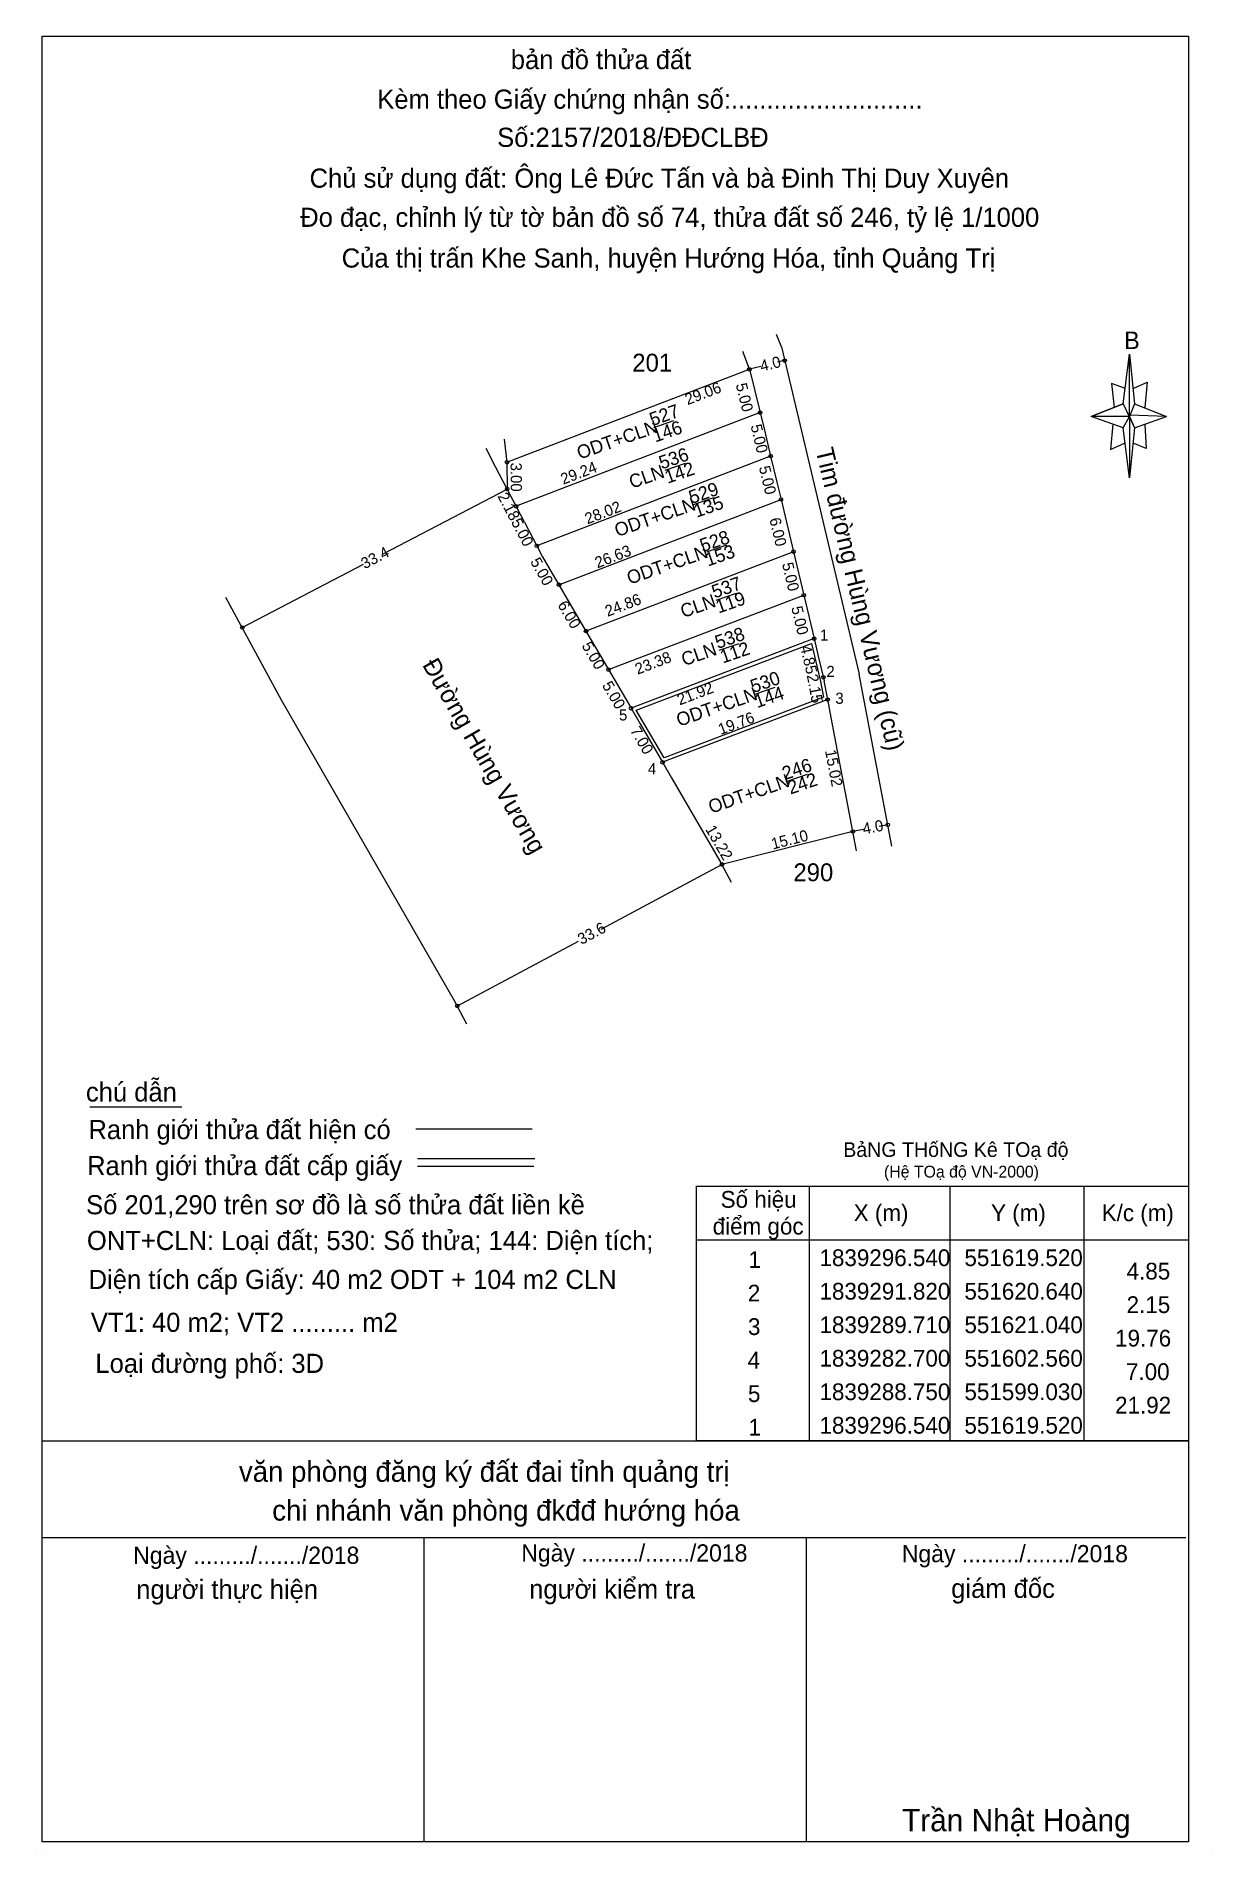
# Model space of a CAD drawing. Extents: x 549542 to 551639, y 1839142 to 1839580.
# Drawn here: x 549883.6 to 550015.3, y 1839142.1 to 1839345.4 of the extents above; entities that cross this region are included whole.
import ezdxf

# ---------------------------------------------------------------- set-up
doc = ezdxf.new("R2010")
doc.units = 0
for name, color, linetype in [('Level 1', 7, 'Continuous'), ('Level 10', 7, 'Continuous'), ('Level 17', 7, 'Continuous'), ('Level 5', 7, 'Continuous'), ('Level 55', 7, 'Continuous'), ('Level 6', 7, 'Continuous'), ('Level 63', 7, 'Continuous')]:
    doc.layers.add(name, color=color, linetype=linetype)

msp = doc.modelspace()

# ---------------------------------------------------------------- texts
at = {"layer": 'Level 1'}
for s, height, p in [('527', 1.5, (549952.57, 1839301.73)), ('ODT+CLN', 1.499, (549944.44, 1839297.99)), ('146', 1.5, (549952.9, 1839299.9)), ('536', 1.5, (549953.63, 1839296.88)), ('CLN', 1.5, (549950.28, 1839294.73)), ('142', 1.5, (549954.28, 1839295.28)), ('ODT+CLN', 1.5, (549948.66, 1839289.32)), ('529', 1.5, (549956.97, 1839293.01)), ('135', 1.5, (549957.53, 1839291.48)), ('528', 1.5, (549958.21, 1839287.62)), ('ODT+CLN', 1.499, (549950.04, 1839283.99)), ('153', 1.5, (549958.8, 1839286.02)), ('537', 1.499, (549959.53, 1839282.44)), ('CLN', 1.5, (549956.03, 1839280.26)), ('119', 1.499, (549959.98, 1839280.76)), ('CLN', 1.5, (549956.13, 1839274.87)), ('538', 1.5, (549959.9, 1839276.79)), ('112', 1.5, (549960.46, 1839275.16)), ('530', 1.5, (549963.86, 1839271.85)), ('ODT+CLN', 1.499, (549955.57, 1839268.09)), ('144', 1.5, (549964.3, 1839270.17)), ('246', 1.5, (549967.41, 1839262.11)), ('ODT+CLN', 1.5, (549959.16, 1839258.36)), ('242', 1.5, (549968.03, 1839260.5))]:
    msp.add_text(s, height=height, rotation=19.0872, dxfattribs=at).set_placement(p)
for s, height, p in [('BảNG THốNG Kê TOạ độ ', 1.6387, (549973.94, 1839219.96)), ('(Hệ TOạ độ VN-2000)', 1.3252, (549978.5, 1839217.65))]:
    msp.add_text(s, height=height, dxfattribs=at).set_placement(p)
at = {"layer": 'Level 10'}
for s, p in [('201', (549950.33, 1839307.84)), ('290', (549968.36, 1839250.81))]:
    msp.add_text(s, height=2, dxfattribs=at).set_placement(p)
for s, height, rotation, p in [('4.0', 1.25, 13.8308, (549964.8, 1839307.83)), ('Tim đường Hùng Vương (cũ)', 2, 283.3826, (549970.83, 1839299.06)), ('33.4', 1.25, 27.607, (549920.38, 1839285.71)), ('Đường Hùng Vương', 2, 299.8951, (549926.78, 1839275.03)), ('4.0', 1.25, 10.6902, (549976.23, 1839256.05)), ('33.6', 1.25, 28.1297, (549944.64, 1839243.67))]:
    msp.add_text(s, height=height, rotation=rotation, dxfattribs=at).set_placement(p)
at = {"layer": 'Level 5'}
for s, height, p in [('bản đồ thửa đất', 2.1375, (549936.74, 1839341.69)), ('Kèm theo Giấy chứng nhận số:...........................', 2.1375, (549921.8, 1839337.26)), ('Số:2157/2018/ĐĐCLBĐ', 2.14, (549935.21, 1839332.99)), ('Chủ sử dụng đất: Ông Lê Đức Tấn và bà Đinh Thị Duy Xuyên', 2.14, (549914.22, 1839328.42)), ('Đo đạc, chỉnh lý từ tờ bản đồ số 74, thửa đất số 246, tỷ lệ 1/1000 ', 2.14, (549913.17, 1839324.04)), ('Của thị trấn Khe Sanh, huyện Hướng Hóa, tỉnh Quảng Trị', 2.14, (549917.81, 1839319.48)), ('B', 1.96, (550005.37, 1839310.36)), ('văn phòng đăng ký đất đai tỉnh quảng trị', 2.3084, (549906.31, 1839183.6)), ('chi nhánh văn phòng đkđđ hướng hóa', 2.3084, (549910.04, 1839179.26)), ('Ngày ........./......./2018', 1.9237, (549894.48, 1839174.42)), ('Ngày ........./......./2018', 1.9237, (549937.91, 1839174.68)), ('Ngày ........./......./2018', 1.9237, (549980.49, 1839174.6)), ('người thực hiện', 2.14, (549894.82, 1839170.5)), ('người kiểm tra', 2.1375, (549938.79, 1839170.53)), ('giám đốc', 2.138, (549986.02, 1839170.61)), ('Trần Nhật Hoàng', 2.4937, (549980.52, 1839144.49))]:
    msp.add_text(s, height=height, dxfattribs=at).set_placement(p)
at = {"layer": 'Level 6'}
for s, height, p in [('chú dẫn', 2.138, (549889.19, 1839226.16)), ('Ranh giới thửa đất hiện có ', 2.1375, (549889.47, 1839221.95)), ('Ranh giới thửa đất cấp giấy', 2.1375, (549889.32, 1839217.92)), ('Số 201,290 trên sơ đồ là số thửa đất liền kề', 2.14, (549889.21, 1839213.54)), ('ONT+CLN: Loại đất; 530: Số thửa; 144: Diện tích;', 2.14, (549889.3, 1839209.54)), ('Diện tích cấp Giấy: 40 m2 ODT + 104 m2 CLN', 2.14, (549889.49, 1839205.18)), ('VT1: 40 m2; VT2 ......... m2', 2.14, (549889.74, 1839200.38)), ('Loại đường phố: 3D', 2.14, (549890.25, 1839195.79))]:
    msp.add_text(s, height=height, dxfattribs=at).set_placement(p)
at = {"layer": 'Level 63'}
for s, height, rotation, p in [('29.06', 1.25, 20.9738, (549956.51, 1839304.08)), ('5.00', 1.249, 283.8972, (549961.9, 1839306.39)), ('5.00', 1.25, 283.5359, (549963.56, 1839301.78)), ('29.24', 1.25, 21.0009, (549942.6, 1839295.17)), ('3.00', 1.25, 270.382, (549936.71, 1839297.65)), ('5.00', 1.25, 283.5359, (549964.49, 1839297.14)), ('2.18', 1.249, 297.6238, (549935.21, 1839293.91)), ('28.02', 1.25, 21.0155, (549945.31, 1839290.74)), ('5.00', 1.25, 297.5396, (549936.73, 1839291.02)), ('6.00', 1.249, 283.3881, (549965.66, 1839291.34)), ('26.63', 1.25, 20.9943, (549946.43, 1839285.82)), ('5.00', 1.25, 299.5886, (549938.87, 1839286.58)), ('5.00', 1.25, 283.2864, (549967.08, 1839286.33)), ('6.00', 1.25, 300.3252, (549941.93, 1839281.74)), ('24.86', 1.249, 20.9283, (549947.56, 1839280.39)), ('5.00', 1.25, 283.4244, (549968.11, 1839281.44)), ('5.00', 1.249, 300.2564, (549944.63, 1839277.17)), ('23.38', 1.25, 20.8686, (549950.92, 1839273.91)), ('4.85', 1.25, 283.3487, (549969.1, 1839277.06)), ('2.15', 1.25, 280.7344, (549969.85, 1839273.86)), ('5.00', 1.249, 300.2564, (549946.91, 1839272.74)), ('21.92', 1.25, 20.8161, (549955.64, 1839270.48)), ('19.76', 1.249, 20.7732, (549960.23, 1839267.17)), ('7.00', 1.25, 300.2623, (549950.05, 1839267.68)), ('15.02', 1.25, 280.7861, (549971.89, 1839265.42)), ('13.22', 1.25, 300.1909, (549958.46, 1839256.64)), ('15.10', 1.25, 14.1467, (549966.06, 1839254.36))]:
    msp.add_text(s, height=height, rotation=rotation, dxfattribs=at).set_placement(p)
for s, height, p in [(' 1', 1.25, (549970.88, 1839277.73)), (' 2', 1.25, (549971.59, 1839273.66)), (' 3', 1.25, (549972.59, 1839270.66)), (' 5', 1.25, (549948.38, 1839268.8)), (' 4', 1.25, (549951.62, 1839262.78)), ('Số hiệu', 1.875, (549960.22, 1839214.27)), ('X (m)', 1.875, (549975.11, 1839212.77)), ('Y (m)', 1.875, (549990.48, 1839212.77)), ('K/c (m)', 1.875, (550002.86, 1839212.77)), ('điểm góc', 1.875, (549959.33, 1839211.27)), (' 1', 1.875, (549962.64, 1839207.53)), ('1839296.540', 1.8749, (549971.28, 1839207.74)), ('551619.520', 1.875, (549987.5, 1839207.74)), ('4.85', 1.875, (550005.65, 1839206.24)), (' 2', 1.875, (549962.56, 1839203.78)), ('1839291.820', 1.8749, (549971.28, 1839203.99)), ('551620.640', 1.875, (549987.5, 1839203.99)), ('2.15', 1.875, (550005.65, 1839202.49)), (' 3', 1.875, (549962.58, 1839200.03)), ('1839289.710', 1.8749, (549971.28, 1839200.24)), ('551621.040', 1.875, (549987.5, 1839200.24)), ('19.76', 1.875, (550004.36, 1839198.74)), (' 4', 1.875, (549962.54, 1839196.28)), ('1839282.700', 1.8749, (549971.28, 1839196.49)), ('551602.560', 1.875, (549987.5, 1839196.49)), ('7.00', 1.875, (550005.58, 1839194.99)), (' 5', 1.875, (549962.58, 1839192.53)), ('1839288.750', 1.8749, (549971.28, 1839192.74)), ('551599.030', 1.875, (549987.5, 1839192.74)), ('21.92', 1.875, (550004.36, 1839191.24)), (' 1', 1.875, (549962.64, 1839188.78)), ('1839296.540', 1.8749, (549971.28, 1839188.99)), ('551619.520', 1.875, (549987.5, 1839188.99))]:
    msp.add_text(s, height=height, dxfattribs=at).set_placement(p)

# ---------------------------------------------------------------- linework, layer by layer
at = {"layer": 'Level 1'}
for centre in [(549967.38, 1839309.07), (549906.69, 1839279.2), (549978.93, 1839257.12), (549930.76, 1839236.86)]:
    msp.add_circle(centre, 0.2, dxfattribs=at)
at = {"layer": 'Level 10'}
for p, q in [((549967.02, 1839310.6), (549966.47, 1839312)), ((549963.44, 1839308.1), (549962.72, 1839310.09)), ((549967.02, 1839310.6), (549975.73, 1839273.99)), ((549936.31, 1839297.7), (549963.44, 1839308.1)), ((549964.73, 1839308.42), (549963.44, 1839308.1)), ((549963.44, 1839308.1), (549964.64, 1839303.25)), ((549967.38, 1839309.07), (549966.59, 1839308.88)), ((549964.64, 1839303.25), (549965.12, 1839301.3)), ((549935.99, 1839300.28), (549936.31, 1839297.7)), ((549965.12, 1839301.3), (549965.81, 1839298.39)), ((549935.02, 1839297.2), (549933.97, 1839299.22)), ((549965.81, 1839298.39), (549966.51, 1839295.46)), ((549936.33, 1839294.7), (549935.02, 1839297.2)), ((549922.45, 1839287.44), (549936.33, 1839294.7)), ((549937.34, 1839292.77), (549936.33, 1839294.7)), ((549966.51, 1839295.46), (549966.98, 1839293.53)), ((549938.28, 1839290.98), (549937.34, 1839292.77)), ((549966.98, 1839293.53), (549968.37, 1839287.69)), ((549938.28, 1839290.98), (549939.65, 1839288.34)), ((549939.65, 1839288.34), (549940.3, 1839287.1)), ((549968.37, 1839287.69), (549969.52, 1839282.82)), ((549906.69, 1839279.2), (549920.27, 1839286.3)), ((549940.3, 1839287.1), (549941.12, 1839285.7)), ((549941.12, 1839285.7), (549942.12, 1839283.99)), ((549942.12, 1839283.99), (549945.15, 1839278.81)), ((549911.09, 1839271.08), (549904.86, 1839282.58)), ((549969.52, 1839282.82), (549970.68, 1839277.96)), ((549945.15, 1839278.81), (549947.67, 1839274.49)), ((549970.68, 1839277.96), (549971.14, 1839276)), ((549971.14, 1839276), (549971.8, 1839273.24)), ((549947.67, 1839274.49), (549950.19, 1839270.17)), ((549979.38, 1839254.72), (549975.73, 1839273.99)), ((549972.2, 1839271.13), (549971.8, 1839273.24)), ((549930.43, 1839237.44), (549911.09, 1839271.08)), ((549950.19, 1839270.17), (549951.2, 1839268.43)), ((549972.58, 1839269.15), (549972.2, 1839271.13)), ((549951.2, 1839268.43), (549953.72, 1839264.12)), ((549975.01, 1839256.38), (549972.58, 1839269.15)), ((549953.72, 1839264.12), (549954.73, 1839262.38)), ((549954.73, 1839262.38), (549960.37, 1839252.69)), ((549978.93, 1839257.12), (549977.97, 1839256.94)), ((549976.35, 1839256.63), (549975.01, 1839256.38)), ((549975.42, 1839254.21), (549975.01, 1839256.38)), ((549946.85, 1839245.46), (549960.37, 1839252.69)), ((549961.45, 1839250.67), (549960.37, 1839252.69)), ((549930.76, 1839236.86), (549944.31, 1839244.1)), ((549931.83, 1839234.83), (549930.43, 1839237.44))]:
    msp.add_line(p, q, dxfattribs=at)
for points in [[(549936.31, 1839297.7), (549936.33, 1839294.7)], [(549975.01, 1839256.38), (549960.37, 1839252.69)]]:
    msp.add_lwpolyline(points, dxfattribs=at)
at = {"layer": 'Level 17'}
msp.add_line((549889.62, 1839225.57), (549899.94, 1839225.57), dxfattribs=at)
at = {"layer": 'Level 5'}
for p, q in [((550005.25, 1839304.24), (550005.97, 1839309.8)), ((550005.54, 1839305.95), (550003.97, 1839306.52)), ((550003.97, 1839306.52), (550004.26, 1839303.81)), ((550006.39, 1839305.95), (550007.96, 1839306.66)), ((550007.96, 1839306.66), (550007.68, 1839303.81)), ((550005.25, 1839304.24), (550001.69, 1839302.81)), ((550001.69, 1839302.81), (550005.25, 1839304.24)), ((550005.97, 1839302.81), (550005.25, 1839304.24)), ((550005.25, 1839304.24), (550006.54, 1839301.53)), ((550006.54, 1839304.24), (550010.1, 1839302.81)), ((550005.25, 1839301.53), (550001.69, 1839302.81)), ((550005.97, 1839302.81), (550001.69, 1839302.81)), ((550004.11, 1839301.96), (550003.83, 1839299.11)), ((550010.1, 1839302.81), (550005.97, 1839302.96)), ((550005.97, 1839302.96), (550005.97, 1839302.81)), ((550005.97, 1839302.81), (550006.54, 1839301.53)), ((550006.54, 1839301.53), (550010.1, 1839302.81)), ((550006.54, 1839301.53), (550010.1, 1839302.81)), ((550007.68, 1839301.96), (550007.82, 1839299.25)), ((550003.83, 1839299.11), (550005.4, 1839299.82)), ((550006.54, 1839301.53), (550005.97, 1839295.97)), ((550007.82, 1839299.25), (550006.39, 1839299.82)), ((549884.31, 1839188.19), (550012.56, 1839188.19)), ((549884.31, 1839177.36), (550012.27, 1839177.36)), ((549884.31, 1839177.36), (550012.27, 1839177.36)), ((549884.31, 1839177.36), (550012.27, 1839177.36)), ((549884.31, 1839143.3), (549884.31, 1839177.36)), ((549927.06, 1839143.3), (549927.06, 1839177.36)), ((549969.81, 1839143.3), (549969.81, 1839177.36)), ((550012.56, 1839143.3), (549884.31, 1839143.3)), ((549883.64, 1839142.21), (549883.64, 1839142.21)), ((549883.64, 1839142.21), (549883.64, 1839142.21)), ((549883.64, 1839142.21), (549883.64, 1839142.21)), ((549884.21, 1839142.1), (549884.21, 1839142.1)), ((549884.21, 1839142.1), (549884.21, 1839142.1)), ((549884.21, 1839142.1), (549884.21, 1839142.1))]:
    msp.add_line(p, q, dxfattribs=at)
for points in [[(549884.31, 1839345.36), (550012.56, 1839345.36), (550012.56, 1839143.3), (549884.31, 1839143.3)], [(550005.97, 1839309.8), (550006.54, 1839304.24), (550005.97, 1839302.81)], [(550005.97, 1839302.81), (550005.97, 1839295.97), (550005.25, 1839301.53)]]:
    msp.add_lwpolyline(points, close=True, dxfattribs=at)
at = {"layer": 'Level 55'}
for p, q in [((549964.64, 1839303.25), (549937.34, 1839292.77)), ((549965.81, 1839298.39), (549939.65, 1839288.34)), ((549942.12, 1839283.99), (549966.98, 1839293.53)), ((549968.37, 1839287.69), (549945.15, 1839278.81)), ((549947.67, 1839274.49), (549969.52, 1839282.82)), ((549970.68, 1839277.96), (549950.19, 1839270.17)), ((549972.2, 1839271.13), (549953.72, 1839264.12))]:
    msp.add_line(p, q, dxfattribs=at)
msp.add_lwpolyline([(549970.4, 1839277.42), (549971.41, 1839273.16), (549971.74, 1839271.39), (549953.89, 1839264.61), (549950.77, 1839269.96)], close=True, dxfattribs=at)
at = {"layer": 'Level 6'}
for p, q in [((549926.1, 1839223.1), (549939.14, 1839223.1)), ((549926.31, 1839219.8), (549939.42, 1839219.8)), ((549926.31, 1839218.92), (549939.33, 1839218.92)), ((550015.28, 1839142.59), (550015.28, 1839142.59)), ((550015.28, 1839142.59), (550015.28, 1839142.59)), ((550015.28, 1839142.59), (550015.28, 1839142.59))]:
    msp.add_line(p, q, dxfattribs=at)
at = {"layer": 'Level 63'}
for p, q in [((549952.73, 1839301.6), (549954.99, 1839302.38)), ((549954.01, 1839296.8), (549956.27, 1839297.58)), ((549957.18, 1839292.98), (549959.44, 1839293.76)), ((549958.67, 1839287.67), (549960.93, 1839288.45)), ((549959.72, 1839282.26), (549961.98, 1839283.04)), ((549960.05, 1839276.65), (549962.31, 1839277.43)), ((549964.05, 1839271.75), (549966.31, 1839272.53)), ((549967.67, 1839262), (549969.93, 1839262.78)), ((549970.12, 1839216.69), (549970.12, 1839188.19)), ((549985.86, 1839216.69), (549985.86, 1839188.19)), ((550000.86, 1839216.69), (550000.86, 1839188.19)), ((549957.52, 1839210.69), (550012.56, 1839210.69))]:
    msp.add_line(p, q, dxfattribs=at)
msp.add_lwpolyline([(549957.52, 1839216.69), (550012.56, 1839216.69), (550012.56, 1839188.19), (549957.52, 1839188.19)], close=True, dxfattribs=at)
for centre in [(549963.44, 1839308.1), (549964.64, 1839303.25), (549936.31, 1839297.7), (549965.81, 1839298.39), (549936.33, 1839294.7), (549966.98, 1839293.53), (549937.34, 1839292.77), (549939.65, 1839288.34), (549968.37, 1839287.69), (549942.12, 1839283.99), (549969.52, 1839282.82), (549945.15, 1839278.81), (549970.68, 1839277.96), (549947.67, 1839274.49), (549971.71, 1839273.63), (549972.2, 1839271.13), (549950.19, 1839270.17), (549953.72, 1839264.12), (549975.01, 1839256.38), (549960.37, 1839252.69)]:
    msp.add_circle(centre, 0.2, dxfattribs=at)

msp.set_redraw_order([(e.dxf.handle, doc.entitydb.next_handle()) for e in msp.query("TEXT MTEXT ATTDEF DIMENSION ARC_DIMENSION")])  # texts and dimensions are drawn at this point

doc.saveas('drawing.dxf')
